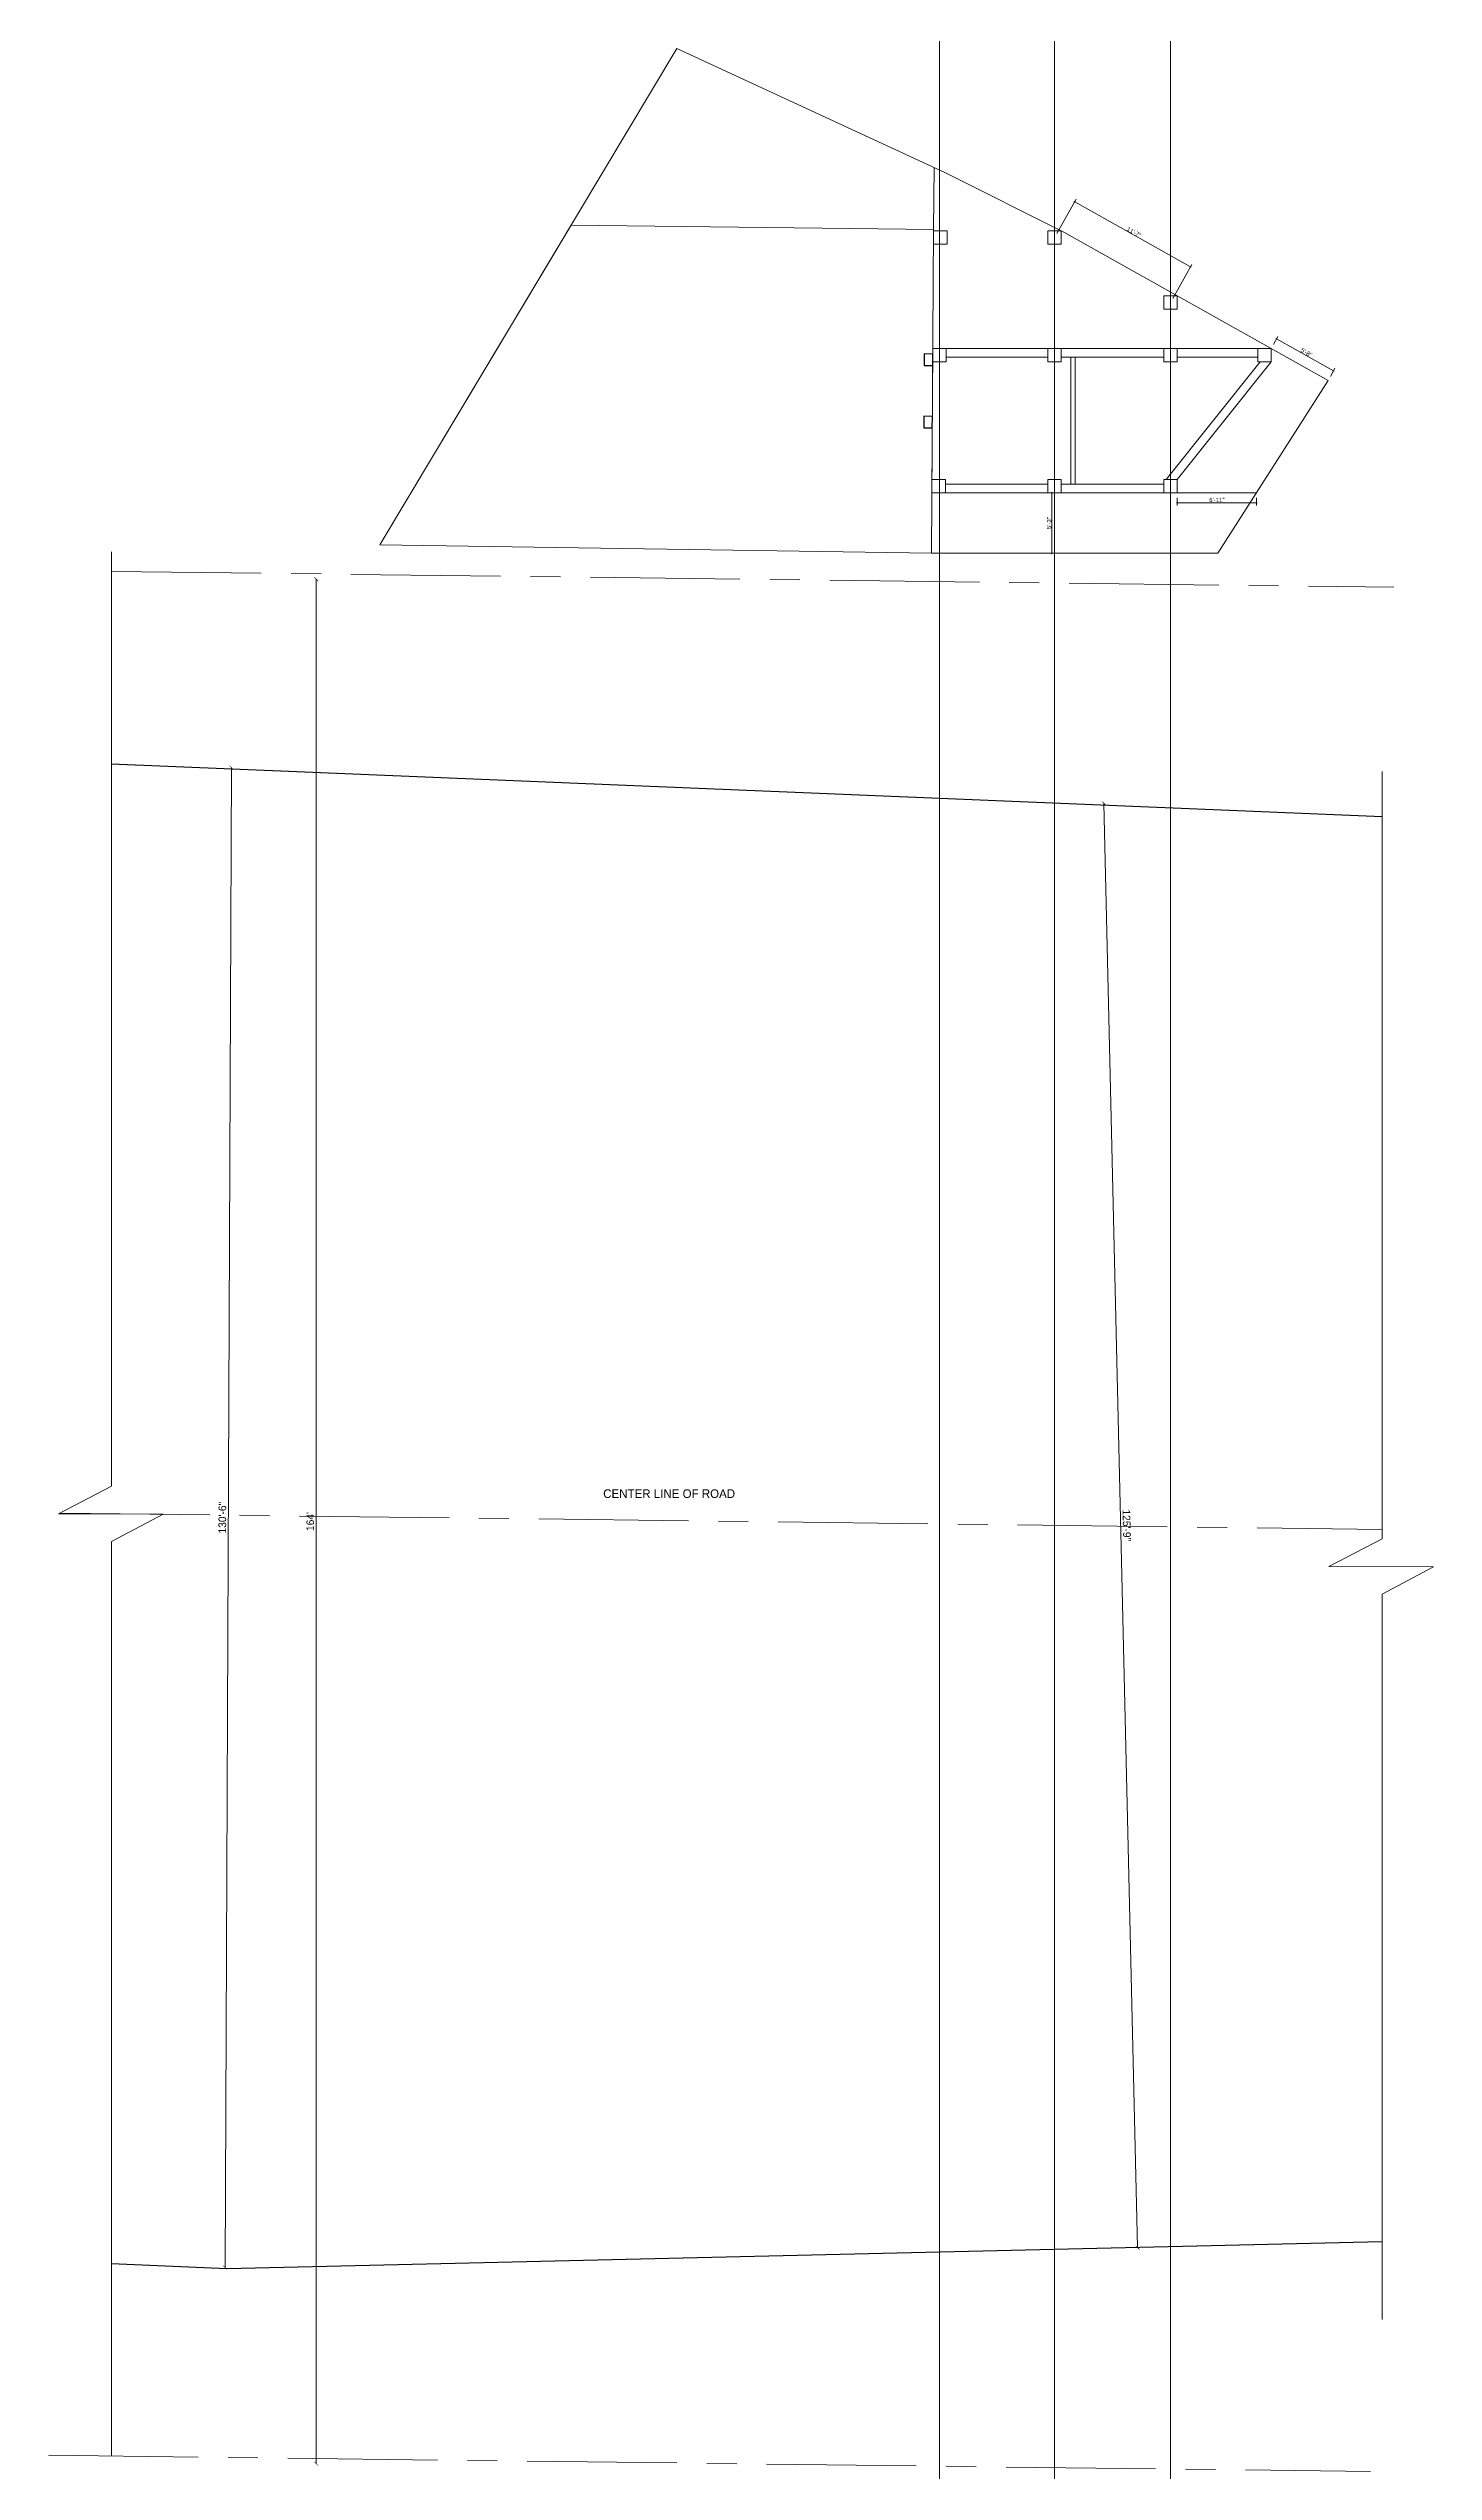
# Model space of a CAD drawing. Header units: inches. Extents: x 4069 to 91030, y -7803 to 12535.
# Drawn here: x 54694 to 56141, y 6206 to 8737 of the extents above; entities that cross this region are included whole.
import ezdxf

# ---------------------------------------------------------------- set-up
doc = ezdxf.new("R2010")
doc.units = ezdxf.units.IN
doc.header["$LTSCALE"] = 5
doc.header["$MEASUREMENT"] = 0
doc.linetypes.add('CENTER', pattern=[2, 1.25, -0.25, 0.25, -0.25])
doc.layers.add('A-WALL', color=7, linetype='Continuous', lineweight=9)
doc.layers.add('DOOR', color=62, linetype='Continuous', lineweight=0)
for name, color, linetype in [('DIM', 5, 'Continuous'), ('TEXT', 6, 'Continuous'), ('WALL', 7, 'Continuous')]:
    doc.layers.add(name, color=color, linetype=linetype)
doc.layers.add('dim line', color=7, linetype='Continuous', lineweight=15, true_color=0xfab2b2)
doc.styles.get("Standard").update_dxf_attribs({"font": 'arial.ttf'})
doc.styles.add('tt', font='stylu.ttf', dxfattribs={"height": 8})
doc.dimstyles.new('Copy(2) of STANDARD', dxfattribs={"dimtxt": 2, "dimasz": 4, "dimexe": 0, "dimexo": 0, "dimgap": 2, "dimtad": 1, "dimdec": 0, "dimzin": 0, "dimdsep": 46, "dimlunit": 3, "dimtxsty": 'tt', "dimblk": 'ARCHTICK', "dimcen": 0.0505, "dimse1": 1, "dimse2": 1, "dimclrd": 5, "dimclre": 5, "dimclrt": 7, "dimadec": 1, "dimazin": 0, "dimtm": 1e-09, "dimtfac": 1, "dimtdec": 0, "dimtofl": 0, "dimtmove": 1, "dimatfit": 3, "dimfxl": 1, "dimtolj": 2, "dimtzin": 0, "dimlwd": 13, "dimarcsym": 0})
doc.dimstyles.new('Standard$0', dxfattribs={"dimtxt": 6, "dimasz": 4, "dimexe": 3, "dimexo": 6, "dimgap": 3, "dimtad": 1, "dimdec": 1, "dimzin": 0, "dimdsep": 46, "dimlunit": 4, "dimtxsty": 'Standard', "dimcen": 0.09, "dimclrd": 6, "dimclre": 6, "dimclrt": 7, "dimadec": 0, "dimazin": 0, "dimtfac": 1, "dimtdec": 1, "dimtix": 1, "dimtofl": 0, "dimtmove": 1, "dimatfit": 3, "dimfxl": 1, "dimtolj": 1, "dimtzin": 0, "dimlwd": 18, "dimlwe": 18, "dimarcsym": 0})

# ---------------------------------------------------------------- blocks, each defined once
blk = doc.blocks.new('_ArchTick')
at = {"color": 0, "linetype": 'ByBlock', "const_width": 0.15}
blk.add_lwpolyline([(-0.5, -0.5), (0.5, 0.5)], dxfattribs=at)
blk = doc.blocks.new('*D1870')
at = {"layer": 'Defpoints', "color": 0, "ltscale": 5, "transparency": 16777216}
for p in [(55429.8, 8182.2), (54974, 6214.3), (55405.5, 6214.3)]:
    blk.add_point(p, dxfattribs=at)
at = {"layer": 'DIM', "color": 5, "lineweight": 13, "ltscale": 5, "transparency": 16777216}
blk.add_line((54974, 8182.2), (54974, 6214.3), dxfattribs=at)
at = {"layer": 'DIM', "color": 5, "lineweight": 13, "ltscale": 5, "transparency": 16777216, "xscale": 4, "yscale": 4, "zscale": 4}
for p, rotation in [((54974, 8182.2), 90), ((54974, 6214.3), 270)]:
    blk.add_blockref('_ArchTick', p, dxfattribs=dict(at, rotation=rotation))
at = {"layer": 'DIM', "color": 7, "ltscale": 5, "transparency": 16777216, "insert": (54967.8, 7198.2), "char_height": 8, "attachment_point": 5, "rotation": 90, "style": 'tt'}
blk.add_mtext("\\A2;164'", dxfattribs=at)
blk = doc.blocks.new('*D1869')
at = {"layer": 'Defpoints', "color": 0, "ltscale": 5, "transparency": 16777216}
for p in [(54856.9, 7985.6, -33.3), (54850.3, 6419.1, 1.5), (54878.8, 6419)]:
    blk.add_point(p, dxfattribs=at)
at = {"layer": 'DIM', "color": 5, "lineweight": 13, "ltscale": 5, "transparency": 16777216}
blk.add_line((54885.4, 7985.5), (54878.8, 6419), dxfattribs=at)
at = {"layer": 'DIM', "color": 5, "lineweight": 13, "ltscale": 5, "transparency": 16777216, "xscale": 4, "yscale": 4, "zscale": 4}
for p, rotation in [((54885.4, 7985.5), 89.75798331016011), ((54878.8, 6419), 269.7579833101601)]:
    blk.add_blockref('_ArchTick', p, dxfattribs=dict(at, rotation=rotation))
at = {"layer": 'DIM', "color": 7, "ltscale": 5, "transparency": 16777216, "insert": (54876, 7202.2), "char_height": 8, "attachment_point": 5, "rotation": 89.758, "style": 'tt'}
blk.add_mtext('\\A2;130\'-6"', dxfattribs=at)
blk = doc.blocks.new('*D1871')
at = {"layer": 'Defpoints', "color": 0, "ltscale": 5, "transparency": 16777216}
for p in [(55773.2, 7947.6, -52.5), (55808.3, 6439.4, 1.5), (55831.7, 6439.9)]:
    blk.add_point(p, dxfattribs=at)
at = {"layer": 'DIM', "color": 5, "lineweight": 13, "ltscale": 5, "transparency": 16777216}
blk.add_line((55796.6, 7948.2), (55831.7, 6439.9), dxfattribs=at)
at = {"layer": 'DIM', "color": 5, "lineweight": 13, "ltscale": 5, "transparency": 16777216, "xscale": 4, "yscale": 4, "zscale": 4}
for p, rotation in [((55796.6, 7948.2), 91.33313824719272), ((55831.7, 6439.9), 271.3331382471927)]:
    blk.add_blockref('_ArchTick', p, dxfattribs=dict(at, rotation=rotation))
at = {"layer": 'DIM', "color": 7, "ltscale": 5, "transparency": 16777216, "insert": (55820.3, 7194.2), "char_height": 8, "attachment_point": 5, "rotation": 271.3331, "style": 'tt'}
blk.add_mtext('\\A2;125\'-9"', dxfattribs=at)
blk = doc.blocks.new('oblique')
at = {"color": 0, "lineweight": -2}
blk.add_line((0.25, 0.25), (-0.25, -0.25), dxfattribs=at)
at = {"layer": 'dim line', "lineweight": 9}
for p, q in [((-0.4375, 0), (0.4375, 0)), ((0, 0.4375), (0, -0.4375))]:
    blk.add_line(p, q, dxfattribs=at)
blk = doc.blocks.new('*D1872')
at = {"layer": 'A-WALL', "color": 47, "lineweight": 0, "ltscale": 5, "transparency": 16777216}
for p, q in [((55873.1, 8267.4), (55873.1, 8259.2)), ((55955.8, 8267.4), (55955.8, 8259.2))]:
    blk.add_line(p, q, dxfattribs=at)
at = {"layer": 'A-WALL', "color": 33, "lineweight": 0, "ltscale": 5, "transparency": 16777216}
blk.add_line((55873.1, 8262.2), (55955.8, 8262.2), dxfattribs=at)
at = {"layer": 'Defpoints', "color": 0, "ltscale": 5, "transparency": 16777216}
for p in [(55873.1, 8272.4, -58.2), (55955.8, 8272.4, -58.2), (55955.8, 8262.2)]:
    blk.add_point(p, dxfattribs=at)
at = {"layer": 'A-WALL', "color": 33, "lineweight": 0, "ltscale": 5, "transparency": 16777216, "xscale": 2, "yscale": 2, "zscale": 2, "rotation": 180}
blk.add_blockref('oblique', (55873.1, 8262.2), dxfattribs=at)
at = {"layer": 'A-WALL', "color": 33, "lineweight": 0, "ltscale": 5, "transparency": 16777216, "xscale": 2, "yscale": 2, "zscale": 2}
blk.add_blockref('oblique', (55955.8, 8262.2), dxfattribs=at)
at = {"layer": 'A-WALL', "color": 7, "ltscale": 5, "transparency": 16777216, "insert": (55914.5, 8265), "char_height": 4.5, "attachment_point": 5}
blk.add_mtext('\\A1;6\'-11"', dxfattribs=at)
blk = doc.blocks.new('_OBLIQUE')
at = {"color": 0, "linetype": 'ByBlock'}
blk.add_line((-0.5, -0.5), (0.5, 0.5), dxfattribs=at)
blk = doc.blocks.new('*D1873')
at = {"layer": 'A-WALL', "color": 47, "lineweight": 0, "ltscale": 5, "transparency": 16777216}
for p, q in [((55740, 8272.4), (55739.1, 8272.4)), ((55740, 8209.4), (55739.1, 8209.4))]:
    blk.add_line(p, q, dxfattribs=at)
at = {"layer": 'A-WALL', "color": 33, "lineweight": 0, "ltscale": 5, "transparency": 16777216}
blk.add_line((55742.1, 8272.4), (55742.1, 8209.4), dxfattribs=at)
at = {"layer": 'Defpoints', "color": 0, "ltscale": 5, "transparency": 16777216}
for p in [(55745, 8272.4, -58.2), (55742.1, 8209.4), (55745, 8209.4, -58.2)]:
    blk.add_point(p, dxfattribs=at)
at = {"layer": 'A-WALL', "color": 33, "lineweight": 0, "ltscale": 5, "transparency": 16777216, "xscale": 2, "yscale": 2, "zscale": 2}
for p, rotation in [((55742.1, 8272.4), 90), ((55742.1, 8209.4), 270)]:
    blk.add_blockref('oblique', p, dxfattribs=dict(at, rotation=rotation))
at = {"layer": 'A-WALL', "color": 7, "ltscale": 5, "transparency": 16777216, "insert": (55739.3, 8240.9), "char_height": 4.5, "attachment_point": 5, "rotation": 90}
blk.add_mtext('\\A1;5\'-3"', dxfattribs=at)
blk = doc.blocks.new('*D1874')
at = {"layer": 'A-WALL', "color": 47, "lineweight": 0, "ltscale": 5, "transparency": 16777216}
for p, q in [((55747.5, 8543.4), (55767.4, 8579)), ((55868.6, 8475.5), (55888.5, 8511.1))]:
    blk.add_line(p, q, dxfattribs=at)
at = {"layer": 'A-WALL', "color": 33, "lineweight": 0, "ltscale": 5, "transparency": 16777216}
blk.add_line((55766, 8576.4), (55887, 8508.5), dxfattribs=at)
at = {"layer": 'Defpoints', "color": 0, "ltscale": 5, "transparency": 16777216}
for p in [(55745, 8539, -58.2), (55887, 8508.5), (55866.1, 8471.2, -58.2)]:
    blk.add_point(p, dxfattribs=at)
at = {"layer": 'A-WALL', "color": 33, "lineweight": 0, "ltscale": 5, "transparency": 16777216, "xscale": 2, "yscale": 2, "zscale": 2}
for p, rotation in [((55766, 8576.4), 150.7325255495522), ((55887, 8508.5), 330.7325255495522)]:
    blk.add_blockref('oblique', p, dxfattribs=dict(at, rotation=rotation))
at = {"layer": 'A-WALL', "color": 7, "ltscale": 5, "transparency": 16777216, "insert": (55827.9, 8544.8), "char_height": 4.5, "attachment_point": 5, "rotation": 330.7325}
blk.add_mtext('\\A1;11\'-7"', dxfattribs=at)
blk = doc.blocks.new('*D1875')
at = {"layer": 'A-WALL', "color": 47, "lineweight": 0, "ltscale": 5, "transparency": 16777216}
for p, q in [((55973.6, 8427.5), (55978.3, 8435.9)), ((56033.1, 8394.1), (56037.8, 8402.5))]:
    blk.add_line(p, q, dxfattribs=at)
at = {"layer": 'A-WALL', "color": 33, "lineweight": 0, "ltscale": 5, "transparency": 16777216}
blk.add_line((55976.8, 8433.3), (56036.3, 8399.9), dxfattribs=at)
at = {"layer": 'Defpoints', "color": 0, "ltscale": 5, "transparency": 16777216}
for p in [(55971.1, 8423.1, -58.2), (56030.6, 8389.7, -58.2), (56036.3, 8399.9)]:
    blk.add_point(p, dxfattribs=at)
at = {"layer": 'A-WALL', "color": 33, "lineweight": 0, "ltscale": 5, "transparency": 16777216, "xscale": 2, "yscale": 2, "zscale": 2}
for p, rotation in [((55976.8, 8433.3), 150.6791819765437), ((56036.3, 8399.9), 330.6791819765437)]:
    blk.add_blockref('oblique', p, dxfattribs=dict(at, rotation=rotation))
at = {"layer": 'A-WALL', "color": 7, "ltscale": 5, "transparency": 16777216, "insert": (56008, 8419), "char_height": 4.5, "attachment_point": 5, "rotation": 330.6792}
blk.add_mtext('\\A1;5\'-8"', dxfattribs=at)

msp = doc.modelspace()

# ---------------------------------------------------------------- linework, layer by layer
for p, q in [((54760.32, 7989.58, -31.28), (56087.08, 7934.61, -59.12)), ((56087.08, 6445.87, 1.52), (54880.67, 6417.79, 1.52)), ((54880.67, 6417.79, 1.52), (54760.32, 6422.96, 1.52))]:
    msp.add_line(p, q)
at = {"layer": 'A-WALL', "ltscale": 5}
for p, q in [((55618.7, 8547.36, -58.17), (55619.13, 8612.27, -58.17)), ((55617.93, 8418.12, -58.17), (55617.89, 8418.12, -58.17)), ((55631.89, 8414.12, -58.17), (55738.05, 8414.12, -58.17)), ((55752.05, 8414.12, -58.17), (55859.11, 8414.12, -58.17)), ((55762.1, 8414.12, -58.17), (55762.1, 8281.36, -58.17)), ((55766.6, 8414.12, -58.17), (55766.6, 8281.36, -58.17)), ((55959.61, 8409.12, -58.17), (55861.59, 8286.36, -58.17)), ((55873.11, 8414.12, -58.17), (55957.12, 8414.12, -58.17)), ((55915.67, 8209.36, -58.17), (56030.62, 8389.7, -58.17)), ((55616.98, 8281.36, -58.17), (55616.95, 8281.36, -58.17)), ((55738.05, 8281.36, -58.17), (55631, 8281.36, -58.17)), ((55859.11, 8281.36, -58.17), (55752.05, 8281.36, -58.17)), ((55873.11, 8272.36, -58.17), (55616.91, 8272.36, -58.17)), ((55873.11, 8272.36, -58.17), (55955.83, 8272.36, -58.17)), ((55616.5, 8209.36, -58.17), (55915.67, 8209.36, -58.17))]:
    msp.add_line(p, q, dxfattribs=at)
at = {"layer": 'A-WALL', "linetype": 'CENTER', "ltscale": 25}
for p, q in [((54760.32, 8190.41), (56099.2, 8173.91)), ((54706.5, 7207), (56087.08, 7189.99)), ((54694.38, 6223.07), (56074.96, 6206.06))]:
    msp.add_line(p, q, dxfattribs=at)
at = {"layer": 'A-WALL', "ltscale": 5}
for p in [(55624.89, 8416.12, -58.17), (55745.05, 8416.12, -58.17), (55866.11, 8416.12, -58.17)]:
    msp.add_xline(p, (0, 1), dxfattribs=at)
at = {"layer": 'A-WALL', "ltscale": 5, "elevation": -58.17}
for points in [[(55350.69, 8736.55), (55040.56, 8218.01), (55616.5, 8209.36), (55915.67, 8209.36), (56030.62, 8389.7), (55754.53, 8544.77), (55631.16, 8606.7)], [(55618.69, 8546.01), (55632.69, 8546.01), (55632.69, 8532.01), (55618.69, 8532.01)], [(55738.05, 8546.01), (55752.05, 8546.01), (55752.05, 8532.01), (55738.05, 8532.01)], [(55859.11, 8478.16), (55873.11, 8478.16), (55873.11, 8464.16), (55859.11, 8464.16)], [(55616.91, 8272.36), (55617.89, 8423.12), (55971.12, 8423.12), (55971.12, 8409.12), (55873.11, 8286.36), (55873.11, 8272.36)], [(55617.89, 8423.12), (55631.89, 8423.12), (55631.89, 8409.12), (55617.89, 8409.12)], [(55738.05, 8423.12), (55752.05, 8423.12), (55752.05, 8409.12), (55738.05, 8409.12)], [(55859.11, 8423.12), (55873.11, 8423.12), (55873.11, 8409.12), (55859.11, 8409.12)], [(55957.12, 8423.12), (55971.12, 8423.12), (55971.12, 8409.12), (55957.12, 8409.12)], [(55617, 8286.36), (55631, 8286.36), (55631, 8272.36), (55617, 8272.36)], [(55738.05, 8286.36), (55752.05, 8286.36), (55752.05, 8272.36), (55738.05, 8272.36)], [(55859.11, 8286.36), (55873.11, 8286.36), (55873.11, 8272.36), (55859.11, 8272.36)]]:
    msp.add_lwpolyline(points, close=True, dxfattribs=at)
at = {"layer": 'A-WALL', "linetype": 'Continuous', "ltscale": 5}
for points, elevation in [([(54760.32, 8210.88), (54760.32, 7235.01), (54704.73, 7206.07), (54814, 7205.82), (54760.32, 7177.22), (54760.32, 6222.26)], -31.28), ([(56087.08, 7981.45), (56087.08, 7180.04), (56031.49, 7151.1), (56140.75, 7150.85), (56087.08, 7122.24), (56087.08, 6364.8)], -59.12)]:
    msp.add_lwpolyline(points, dxfattribs=dict(at, elevation=elevation))
at = {"layer": 'DOOR', "lineweight": 13, "elevation": -58.17}
msp.add_lwpolyline([(55040.56, 8218.01), (55616.5, 8209.36), (55618.7, 8547.36), (55240.23, 8551.86)], close=True, dxfattribs=at)
at = {"layer": 'WALL', "color": 2, "linetype": 'ByBlock', "ltscale": 5, "elevation": -58.17}
for points in [[(55608.85, 8417.47), (55608.78, 8405.47), (55617.78, 8405.36), (55617.85, 8417.36)], [(55608.43, 8352.47), (55608.35, 8340.47), (55617.35, 8340.36), (55617.43, 8352.36)]]:
    msp.add_lwpolyline(points, close=True, dxfattribs=at)

# ---------------------------------------------------------------- texts
at = {"layer": 'TEXT', "lineweight": 70, "style": 'tt'}
msp.add_text('CENTER LINE OF ROAD ', height=9, dxfattribs=at).set_placement((55273.66, 7222.8, -58.17))

# ---------------------------------------------------------------- dimensions: what is measured, and where the dimension line sits
at = {"layer": 'A-WALL', "ltscale": 5}
for p1, p2, distance, picture, middle in [((55745.05, 8539.01, -58.17), (55866.11, 8471.16, -58.17), 42.81, '*D1874', (55827.85, 8544.84)), ((55971.12, 8423.12, -58.17), (56030.62, 8389.7, -58.17), 11.66, '*D1875', (56007.95, 8419.01))]:
    dim = msp.add_aligned_dim(p1=p1, p2=p2, distance=distance, dimstyle='Standard$0', override={"dimtxt": 4.5, "dimasz": 2, "dimexo": 5, "dimgap": 0.5, "dimdec": 0, "dimzin": 12, "dimpost": '\\X', "dimblk": 'oblique', "dimcen": 3, "dimclrd": 33, "dimclre": 47, "dimtfac": 0.5, "dimtdec": 0, "dimfxl": 3, "dimlwd": 0, "dimlwe": 0}, dxfattribs=at)
    dim.commit()
    dim.dimension.update_dxf_attribs({"geometry": picture, "text_midpoint": middle})
dim = msp.add_linear_dim(base=(55742.12, 8209.36), p1=(55745.05, 8272.36, -58.17), p2=(55745.05, 8209.36, -58.17), angle=90, dimstyle='Standard$0', override={"dimtxt": 4.5, "dimasz": 2, "dimexo": 5, "dimgap": 0.5, "dimdec": 0, "dimzin": 12, "dimpost": '\\X', "dimblk": 'oblique', "dimcen": 3, "dimclrd": 33, "dimclre": 47, "dimtfac": 0.5, "dimtdec": 0, "dimfxl": 3, "dimlwd": 0, "dimlwe": 0}, dxfattribs=at)
dim.commit()
dim.dimension.update_dxf_attribs({"geometry": '*D1873', "text_midpoint": (55739.32, 8240.86)})
dim = msp.add_linear_dim(base=(55955.83, 8262.25), p1=(55873.11, 8272.36, -58.17), p2=(55955.83, 8272.36, -58.17), dimstyle='Standard$0', override={"dimtxt": 4.5, "dimasz": 2, "dimexo": 5, "dimgap": 0.5, "dimdec": 0, "dimzin": 12, "dimpost": '\\X', "dimblk": 'oblique', "dimcen": 3, "dimclrd": 33, "dimclre": 47, "dimtfac": 0.5, "dimtdec": 0, "dimfxl": 3, "dimlwd": 0, "dimlwe": 0}, dxfattribs=at)
dim.commit()
dim.dimension.update_dxf_attribs({"geometry": '*D1872', "text_midpoint": (55914.47, 8265.05)})
at = {"layer": 'DIM', "ltscale": 5}
dim = msp.add_linear_dim(base=(54974, 6214.31), p1=(55429.76, 8182.16), p2=(55405.52, 6214.31), angle=90, dimstyle='Copy(2) of STANDARD', dxfattribs=at)
dim.commit()
dim.dimension.update_dxf_attribs({"geometry": '*D1870', "text_midpoint": (54967.82, 7198.23)})
for p1, p2, distance, picture, middle in [((54856.92, 7985.58, -33.31), (54850.3, 6419.1, 1.52), 28.53, '*D1869', (54875.96, 7202.24)), ((55773.18, 7947.61, -52.54), (55808.28, 6439.38, 1.52), 23.4, '*D1871', (55820.3, 7194.18))]:
    dim = msp.add_aligned_dim(p1=p1, p2=p2, distance=distance, dimstyle='Copy(2) of STANDARD', dxfattribs=at)
    dim.commit()
    dim.dimension.update_dxf_attribs({"geometry": picture, "text_midpoint": middle})

doc.saveas('drawing.dxf')
